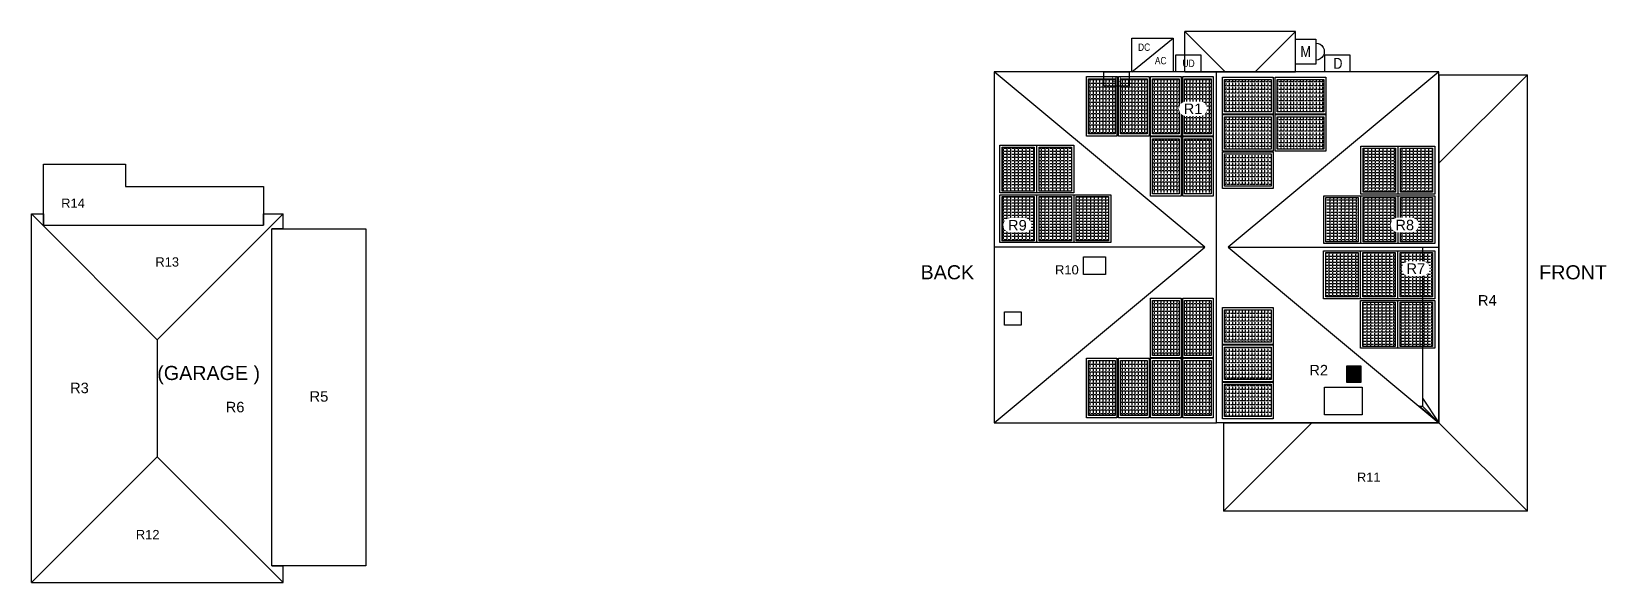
# Model space of a CAD drawing. Header units: feet. Extents: x -13431 to 10655, y 10829 to 29871.
# Drawn here: x 5093 to 6804, y 13087 to 13686 of the extents above; entities that cross this region are included whole.
import ezdxf
from ezdxf.enums import TextEntityAlignment as Align

# ---------------------------------------------------------------- set-up
doc = ezdxf.new("R2010")
doc.units = ezdxf.units.FT
doc.header["$MEASUREMENT"] = 0
doc.set_wipeout_variables(frame=1)
for name, color, linetype in [('E - MODULE', 7, 'Continuous'), ('MODULE FRAME', 9, 'Continuous'), ('MODULE HATCH', 7, 'Continuous'), ('N - ROOF NUMBERS', 7, 'Continuous'), ('R - ROOF LINES', 7, 'Continuous'), ('Z - TITLEBLOCK TXT', 7, 'Continuous')]:
    doc.layers.add(name, color=color, linetype=linetype)
doc.styles.add('PAPER SPACE TXT', font='technic_.ttf', dxfattribs={"height": 0.125})
doc.styles.add('TITLE BBLOCK TEXT', font='ARIALUNI.TTF')

msp = doc.modelspace()

# ---------------------------------------------------------------- texts
at = {"color": 1, "style": 'PAPER SPACE TXT'}
for s, height, p in [('DC', 7.986, (6301.82, 13668.47)), ('M', 11.88, (6477.26, 13663.69, 159.09)), ('AC', 7.986, (6319.84, 13653.88)), ('UD', 7.986, (6350.11, 13650.94, 164.81)), ('D', 11.88, (6512.3, 13650.91, 202.09))]:
    msp.add_text(s, height=height, dxfattribs=at).set_placement(p, align=Align.MIDDLE_CENTER)
msp.add_text('ep', height=7.986, rotation=359.99858, dxfattribs=at).set_placement((6271.84, 13635.1, -164.81), align=Align.MIDDLE_CENTER)
at = {"layer": 'Z - TITLEBLOCK TXT', "color": 7, "style": 'TITLE BBLOCK TEXT'}
for s, p in [('BACK', (6059.05, 13416.36)), ('FRONT', (6730.87, 13416.34)), ('(GARAGE )', (5230.08, 13306.98, 68.29))]:
    msp.add_text(s, height=15.299, rotation=359.98856, dxfattribs=at).set_placement(p)

# ---------------------------------------------------------------- blocks, each defined once
blk = doc.blocks.new('ROOF5_ID')
at = {"color": 3}
blk.add_wipeout([(-7.3, -6.7), (-5.7, -6.7), (-4.2, -6.7), (-2.6, -6.7), (-1, -6.7), (0.6, -6.7), (2.1, -6.7), (3.7, -6.7), (5.3, -6.7), (6.9, -6.7), (8.4, -6.6), (9.9, -6.3), (11.4, -5.6), (12.6, -4.6), (13.7, -3.5), (14.5, -2.1), (15, -0.6), (15.2, 0.9), (15, 2.5), (14.6, 4), (13.9, 5.4), (12.9, 6.6), (11.7, 7.6), (10.4, 8.4), (8.9, 8.9), (7.3, 9), (5.7, 9), (4.2, 9), (2.6, 9), (1, 9), (-0.6, 9), (-2.1, 9), (-3.7, 9), (-5.3, 9), (-6.9, 9), (-8.4, 8.9), (-9.9, 8.5), (-11.4, 7.9), (-12.6, 6.9), (-13.7, 5.8), (-14.5, 4.4), (-15, 2.9), (-15.2, 1.4), (-15, -0.2), (-14.6, -1.7), (-13.9, -3.1), (-12.9, -4.3), (-11.7, -5.3), (-10.4, -6.1), (-8.9, -6.6)], dxfattribs=at)
at = {"layer": 'Z - TITLEBLOCK TXT', "color": 7, "style": 'TITLE BBLOCK TEXT'}
blk.add_text('R5', height=11.4, rotation=359.9886, dxfattribs=at).set_placement((0, 1.1), align=Align.MIDDLE_CENTER)
blk = doc.blocks.new('ROOF6_ID')
at = {"color": 3}
blk.add_wipeout([(-7.3, -6.7), (-5.7, -6.7), (-4.2, -6.7), (-2.6, -6.7), (-1, -6.7), (0.6, -6.7), (2.1, -6.7), (3.7, -6.7), (5.3, -6.7), (6.9, -6.7), (8.4, -6.6), (9.9, -6.3), (11.4, -5.6), (12.6, -4.6), (13.7, -3.5), (14.5, -2.1), (15, -0.6), (15.2, 0.9), (15, 2.5), (14.6, 4), (13.9, 5.4), (12.9, 6.6), (11.7, 7.6), (10.4, 8.4), (8.9, 8.9), (7.3, 9), (5.7, 9), (4.2, 9), (2.6, 9), (1, 9), (-0.6, 9), (-2.1, 9), (-3.7, 9), (-5.3, 9), (-6.9, 9), (-8.4, 8.9), (-9.9, 8.5), (-11.4, 7.9), (-12.6, 6.9), (-13.7, 5.8), (-14.5, 4.4), (-15, 2.9), (-15.2, 1.4), (-15, -0.2), (-14.6, -1.7), (-13.9, -3.1), (-12.9, -4.3), (-11.7, -5.3), (-10.4, -6.1), (-8.9, -6.6)], dxfattribs=at)
at = {"layer": 'Z - TITLEBLOCK TXT', "color": 7, "style": 'TITLE BBLOCK TEXT'}
blk.add_text('R6', height=11.4, rotation=359.9886, dxfattribs=at).set_placement((0, 1.1), align=Align.MIDDLE_CENTER)
blk = doc.blocks.new('ROOF13_ID')
at = {"color": 3}
blk.add_wipeout([(7.3, 7.9), (8.9, 7.7), (10.4, 7.2), (11.7, 6.5), (12.9, 5.5), (13.9, 4.3), (14.6, 2.9), (15, 1.3), (15.2, -0.2), (15, -1.8), (14.5, -3.3), (13.7, -4.6), (12.6, -5.8), (11.4, -6.7), (9.9, -7.4), (8.4, -7.8), (6.9, -7.9), (5.3, -7.9), (3.7, -7.9), (2.1, -7.9), (0.6, -7.9), (-1, -7.9), (-2.6, -7.9), (-4.2, -7.9), (-5.7, -7.9), (-7.3, -7.9), (-8.9, -7.7), (-10.4, -7.2), (-11.7, -6.5), (-12.9, -5.5), (-13.9, -4.3), (-14.6, -2.9), (-15, -1.3), (-15.2, 0.2), (-15, 1.8), (-14.5, 3.3), (-13.7, 4.6), (-12.6, 5.8), (-11.4, 6.7), (-9.9, 7.4), (-8.4, 7.8), (-6.9, 7.9), (-5.3, 7.9), (-3.7, 7.9), (-2.1, 7.9), (-0.6, 7.9), (1, 7.9), (2.6, 7.9), (4.2, 7.9), (5.7, 7.9)], dxfattribs=at)
at = {"layer": 'Z - TITLEBLOCK TXT', "color": 7, "style": 'TITLE BBLOCK TEXT'}
blk.add_text('R13', height=10.03, rotation=359.9886, dxfattribs=at).set_placement((0.1, 0), align=Align.MIDDLE_CENTER)
blk = doc.blocks.new('ROOF3_ID')
at = {"color": 3}
blk.add_wipeout([(-7.3, -7.4), (-5.7, -7.4), (-4.2, -7.4), (-2.6, -7.4), (-1, -7.4), (0.6, -7.4), (2.1, -7.4), (3.7, -7.4), (5.3, -7.4), (6.9, -7.4), (8.4, -7.3), (9.9, -7), (11.4, -6.3), (12.6, -5.3), (13.7, -4.2), (14.5, -2.8), (15, -1.3), (15.2, 0.2), (15, 1.8), (14.6, 3.3), (13.9, 4.7), (12.9, 5.9), (11.7, 6.9), (10.4, 7.7), (8.9, 8.2), (7.3, 8.3), (5.7, 8.3), (4.2, 8.3), (2.6, 8.3), (1, 8.3), (-0.6, 8.3), (-2.1, 8.3), (-3.7, 8.3), (-5.3, 8.3), (-6.9, 8.3), (-8.4, 8.2), (-9.9, 7.9), (-11.4, 7.2), (-12.6, 6.2), (-13.7, 5.1), (-14.5, 3.7), (-15, 2.2), (-15.2, 0.7), (-15, -0.9), (-14.6, -2.4), (-13.9, -3.8), (-12.9, -5), (-11.7, -6), (-10.4, -6.8), (-8.9, -7.3)], dxfattribs=at)
at = {"layer": 'Z - TITLEBLOCK TXT', "color": 7, "style": 'TITLE BBLOCK TEXT'}
blk.add_text('R3', height=11.4, rotation=359.9886, dxfattribs=at).set_placement((0, 0.5), align=Align.MIDDLE_CENTER)
blk = doc.blocks.new('ROOF12_ID')
at = {"color": 3}
blk.add_wipeout([(7.5, 7.9), (9.1, 7.7), (10.6, 7.2), (12, 6.5), (13.2, 5.5), (14.1, 4.3), (14.9, 2.9), (15.3, 1.3), (15.4, -0.2), (15.2, -1.8), (14.7, -3.3), (13.9, -4.6), (12.8, -5.8), (11.6, -6.7), (10.2, -7.4), (8.7, -7.8), (7.1, -7.9), (5.5, -7.9), (3.9, -7.9), (2.4, -7.9), (0.8, -7.9), (-0.8, -7.9), (-2.3, -7.9), (-3.9, -7.9), (-5.5, -7.9), (-7.1, -7.9), (-8.6, -7.7), (-10.1, -7.2), (-11.5, -6.5), (-12.7, -5.5), (-13.7, -4.3), (-14.4, -2.9), (-14.8, -1.3), (-14.9, 0.2), (-14.7, 1.8), (-14.2, 3.3), (-13.4, 4.6), (-12.4, 5.8), (-11.1, 6.7), (-9.7, 7.4), (-8.2, 7.8), (-6.6, 7.9), (-5.1, 7.9), (-3.5, 7.9), (-1.9, 7.9), (-0.3, 7.9), (1.2, 7.9), (2.8, 7.9), (4.4, 7.9), (6, 7.9)], dxfattribs=at)
at = {"layer": 'Z - TITLEBLOCK TXT', "color": 7, "style": 'TITLE BBLOCK TEXT'}
blk.add_text('R12', height=10.03, rotation=359.9886, dxfattribs=at).set_placement((0.3, 0), align=Align.MIDDLE_CENTER)
blk = doc.blocks.new('ROOF14_ID')
at = {"color": 3}
blk.add_wipeout([(7.3, 7.9), (8.9, 7.7), (10.4, 7.2), (11.7, 6.5), (12.9, 5.5), (13.9, 4.3), (14.6, 2.9), (15, 1.3), (15.2, -0.2), (15, -1.8), (14.5, -3.3), (13.7, -4.6), (12.6, -5.8), (11.4, -6.7), (9.9, -7.4), (8.4, -7.8), (6.9, -7.9), (5.3, -7.9), (3.7, -7.9), (2.1, -7.9), (0.6, -7.9), (-1, -7.9), (-2.6, -7.9), (-4.2, -7.9), (-5.7, -7.9), (-7.3, -7.9), (-8.9, -7.7), (-10.4, -7.2), (-11.7, -6.5), (-12.9, -5.5), (-13.9, -4.3), (-14.6, -2.9), (-15, -1.3), (-15.2, 0.2), (-15, 1.8), (-14.5, 3.3), (-13.7, 4.6), (-12.6, 5.8), (-11.4, 6.7), (-9.9, 7.4), (-8.4, 7.8), (-6.9, 7.9), (-5.3, 7.9), (-3.7, 7.9), (-2.1, 7.9), (-0.6, 7.9), (1, 7.9), (2.6, 7.9), (4.2, 7.9), (5.7, 7.9)], dxfattribs=at)
at = {"layer": 'Z - TITLEBLOCK TXT', "color": 7, "style": 'TITLE BBLOCK TEXT'}
blk.add_text('R14', height=10.03, rotation=359.9886, dxfattribs=at).set_placement((0.1, 0), align=Align.MIDDLE_CENTER)
blk = doc.blocks.new('ROOF9_ID')
at = {"color": 3}
blk.add_wipeout([(-7.3, -8.1), (-5.7, -8.1), (-4.2, -8.1), (-2.6, -8.1), (-1, -8.1), (0.6, -8.1), (2.1, -8.1), (3.7, -8.1), (5.3, -8.1), (6.9, -8.1), (8.4, -8), (9.9, -7.6), (11.4, -7), (12.6, -6), (13.7, -4.9), (14.5, -3.5), (15, -2), (15.2, -0.5), (15, 1.1), (14.6, 2.6), (13.9, 4), (12.9, 5.2), (11.7, 6.3), (10.4, 7), (8.9, 7.5), (7.3, 7.6), (5.7, 7.6), (4.2, 7.6), (2.6, 7.6), (1, 7.6), (-0.6, 7.6), (-2.1, 7.6), (-3.7, 7.6), (-5.3, 7.6), (-6.9, 7.6), (-8.4, 7.5), (-9.9, 7.2), (-11.4, 6.5), (-12.6, 5.6), (-13.7, 4.4), (-14.5, 3), (-15, 1.5), (-15.2, 0), (-15, -1.6), (-14.6, -3.1), (-13.9, -4.5), (-12.9, -5.7), (-11.7, -6.7), (-10.4, -7.5), (-8.9, -7.9)], dxfattribs=at)
at = {"layer": 'Z - TITLEBLOCK TXT', "color": 7, "style": 'TITLE BBLOCK TEXT'}
blk.add_text('R9', height=11.4, rotation=359.9886, dxfattribs=at).set_placement((0, -0.2), align=Align.MIDDLE_CENTER)
blk = doc.blocks.new('ROOF11_ID')
at = {"color": 3}
blk.add_wipeout([(7.5, 8.1), (9.1, 7.9), (10.6, 7.4), (12, 6.7), (13.2, 5.7), (14.1, 4.4), (14.9, 3), (15.3, 1.5), (15.4, 0), (15.2, -1.6), (14.7, -3.1), (13.9, -4.4), (12.8, -5.6), (11.6, -6.5), (10.2, -7.2), (8.7, -7.6), (7.1, -7.7), (5.5, -7.7), (3.9, -7.7), (2.4, -7.7), (0.8, -7.7), (-0.8, -7.7), (-2.3, -7.7), (-3.9, -7.7), (-5.5, -7.7), (-7.1, -7.7), (-8.6, -7.5), (-10.1, -7.1), (-11.5, -6.3), (-12.7, -5.3), (-13.7, -4.1), (-14.4, -2.7), (-14.8, -1.2), (-14.9, 0.4), (-14.7, 2), (-14.2, 3.5), (-13.4, 4.8), (-12.4, 6), (-11.1, 6.9), (-9.7, 7.6), (-8.2, 8), (-6.6, 8.1), (-5.1, 8.1), (-3.5, 8.1), (-1.9, 8.1), (-0.3, 8.1), (1.2, 8.1), (2.8, 8.1), (4.4, 8.1), (6, 8.1)], dxfattribs=at)
at = {"layer": 'Z - TITLEBLOCK TXT', "color": 7, "style": 'TITLE BBLOCK TEXT'}
blk.add_text('R11', height=10.03, rotation=359.9886, dxfattribs=at).set_placement((0.3, 0.2), align=Align.MIDDLE_CENTER)
blk = doc.blocks.new('ROOF1_ID')
at = {"color": 3}
blk.add_wipeout([(-7.5, -8.1), (-5.9, -8.1), (-4.4, -8.1), (-2.8, -8.1), (-1.2, -8.1), (0.3, -8.1), (1.9, -8.1), (3.5, -8.1), (5.1, -8.1), (6.6, -8.1), (8.2, -8), (9.7, -7.6), (11.1, -7), (12.4, -6), (13.4, -4.9), (14.2, -3.5), (14.7, -2), (14.9, -0.5), (14.8, 1.1), (14.4, 2.6), (13.7, 4), (12.7, 5.2), (11.5, 6.3), (10.1, 7), (8.6, 7.5), (7.1, 7.6), (5.5, 7.6), (3.9, 7.6), (2.4, 7.6), (0.8, 7.6), (-0.8, 7.6), (-2.4, 7.6), (-3.9, 7.6), (-5.5, 7.6), (-7.1, 7.6), (-8.6, 7.5), (-10.2, 7.2), (-11.6, 6.5), (-12.8, 5.6), (-13.9, 4.4), (-14.7, 3), (-15.2, 1.5), (-15.4, 0), (-15.3, -1.6), (-14.8, -3.1), (-14.1, -4.5), (-13.2, -5.7), (-12, -6.7), (-10.6, -7.5), (-9.1, -7.9)], dxfattribs=at)
at = {"layer": 'Z - TITLEBLOCK TXT', "color": 7, "style": 'TITLE BBLOCK TEXT'}
blk.add_text('R1', height=11.4, rotation=359.9886, dxfattribs=at).set_placement((-0.2, -0.2), align=Align.MIDDLE_CENTER)
blk = doc.blocks.new('ROOF2_ID')
at = {"color": 3}
blk.add_wipeout([(-7.3, -7.8), (-5.7, -7.8), (-4.2, -7.8), (-2.6, -7.8), (-1, -7.8), (0.6, -7.8), (2.1, -7.8), (3.7, -7.8), (5.3, -7.8), (6.9, -7.8), (8.4, -7.7), (9.9, -7.3), (11.4, -6.6), (12.6, -5.7), (13.7, -4.5), (14.5, -3.2), (15, -1.7), (15.2, -0.1), (15, 1.5), (14.6, 3), (13.9, 4.4), (12.9, 5.6), (11.7, 6.6), (10.4, 7.4), (8.9, 7.8), (7.3, 8), (5.7, 8), (4.2, 8), (2.6, 8), (1, 8), (-0.6, 8), (-2.1, 8), (-3.7, 8), (-5.3, 8), (-6.9, 8), (-8.4, 7.9), (-9.9, 7.5), (-11.4, 6.8), (-12.6, 5.9), (-13.7, 4.7), (-14.5, 3.4), (-15, 1.9), (-15.2, 0.3), (-15, -1.2), (-14.6, -2.7), (-13.9, -4.1), (-12.9, -5.4), (-11.7, -6.4), (-10.4, -7.1), (-8.9, -7.6)], dxfattribs=at)
at = {"layer": 'Z - TITLEBLOCK TXT', "style": 'TITLE BBLOCK TEXT'}
blk.add_text('R2', height=11.4, rotation=359.9886, dxfattribs=at).set_placement((0, 0.1), align=Align.MIDDLE_CENTER)
blk = doc.blocks.new('ROOF8_ID')
at = {"color": 3}
blk.add_wipeout([(-7.8, -8.1), (-6.2, -8.1), (-4.7, -8.1), (-3.1, -8.1), (-1.5, -8.1), (0.1, -8.1), (1.6, -8.1), (3.2, -8.1), (4.8, -8.1), (6.3, -8.1), (7.9, -8), (9.4, -7.6), (10.8, -7), (12.1, -6), (13.1, -4.8), (13.9, -3.5), (14.4, -2), (14.6, -0.4), (14.5, 1.1), (14.1, 2.6), (13.4, 4), (12.4, 5.3), (11.2, 6.3), (9.8, 7), (8.3, 7.5), (6.8, 7.6), (5.2, 7.6), (3.6, 7.6), (2.1, 7.6), (0.5, 7.6), (-1.1, 7.6), (-2.6, 7.6), (-4.2, 7.6), (-5.8, 7.6), (-7.4, 7.6), (-8.9, 7.6), (-10.5, 7.2), (-11.9, 6.5), (-13.1, 5.6), (-14.2, 4.4), (-15, 3), (-15.5, 1.6), (-15.7, 0), (-15.6, -1.6), (-15.1, -3.1), (-14.4, -4.5), (-13.4, -5.7), (-12.2, -6.7), (-10.9, -7.5), (-9.4, -7.9)], dxfattribs=at)
at = {"layer": 'Z - TITLEBLOCK TXT', "color": 7, "style": 'TITLE BBLOCK TEXT'}
blk.add_text('R8', height=11.4, rotation=359.9886, dxfattribs=at).set_placement((-0.5, -0.2), align=Align.MIDDLE_CENTER)
blk = doc.blocks.new('ROOF7_ID')
at = {"color": 3}
blk.add_wipeout([(-7.3, -7.1), (-5.7, -7.1), (-4.2, -7.1), (-2.6, -7.1), (-1, -7.1), (0.6, -7.1), (2.1, -7.1), (3.7, -7.1), (5.3, -7.1), (6.9, -7.1), (8.4, -7), (9.9, -6.6), (11.4, -5.9), (12.6, -5), (13.7, -3.8), (14.5, -2.5), (15, -1), (15.2, 0.6), (15, 2.1), (14.6, 3.6), (13.9, 5), (12.9, 6.3), (11.7, 7.3), (10.4, 8), (8.9, 8.5), (7.3, 8.7), (5.7, 8.7), (4.2, 8.7), (2.6, 8.7), (1, 8.7), (-0.6, 8.7), (-2.1, 8.7), (-3.7, 8.7), (-5.3, 8.7), (-6.9, 8.7), (-8.4, 8.6), (-9.9, 8.2), (-11.4, 7.5), (-12.6, 6.6), (-13.7, 5.4), (-14.5, 4), (-15, 2.6), (-15.2, 1), (-15, -0.6), (-14.6, -2.1), (-13.9, -3.5), (-12.9, -4.7), (-11.7, -5.7), (-10.4, -6.5), (-8.9, -6.9)], dxfattribs=at)
at = {"layer": 'Z - TITLEBLOCK TXT', "color": 7, "style": 'TITLE BBLOCK TEXT'}
blk.add_text('R7', height=11.4, rotation=359.9886, dxfattribs=at).set_placement((0, 0.8), align=Align.MIDDLE_CENTER)
blk = doc.blocks.new('ROOF4_ID')
at = {"color": 3}
blk.add_wipeout([(-7.3, -7.1), (-5.7, -7.1), (-4.2, -7.1), (-2.6, -7.1), (-1, -7.1), (0.6, -7.1), (2.1, -7.1), (3.7, -7.1), (5.3, -7.1), (6.9, -7.1), (8.4, -7), (9.9, -6.6), (11.4, -5.9), (12.6, -5), (13.7, -3.8), (14.5, -2.5), (15, -1), (15.2, 0.6), (15, 2.1), (14.6, 3.6), (13.9, 5), (12.9, 6.3), (11.7, 7.3), (10.4, 8), (8.9, 8.5), (7.3, 8.7), (5.7, 8.7), (4.2, 8.7), (2.6, 8.7), (1, 8.7), (-0.6, 8.7), (-2.1, 8.7), (-3.7, 8.7), (-5.3, 8.7), (-6.9, 8.7), (-8.4, 8.6), (-9.9, 8.2), (-11.4, 7.5), (-12.6, 6.6), (-13.7, 5.4), (-14.5, 4.1), (-15, 2.6), (-15.2, 1), (-15, -0.6), (-14.6, -2.1), (-13.9, -3.5), (-12.9, -4.7), (-11.7, -5.7), (-10.4, -6.5), (-8.9, -6.9)], dxfattribs=at)
at = {"layer": 'Z - TITLEBLOCK TXT', "color": 7, "style": 'TITLE BBLOCK TEXT'}
blk.add_text('R4', height=11.4, rotation=359.9886, dxfattribs=at).set_placement((0, 0.8), align=Align.MIDDLE_CENTER)
blk = doc.blocks.new('ROOF10_ID')
at = {"color": 3}
blk.add_wipeout([(6.9, 7.7), (8.4, 7.5), (9.9, 7), (11.3, 6.3), (12.5, 5.3), (13.5, 4.1), (14.2, 2.7), (14.6, 1.1), (14.7, -0.4), (14.5, -2), (14, -3.5), (13.2, -4.8), (12.2, -6), (10.9, -6.9), (9.5, -7.6), (8, -8), (6.4, -8.1), (4.9, -8.1), (3.3, -8.1), (1.7, -8.1), (0.1, -8.1), (-1.4, -8.1), (-3, -8.1), (-4.6, -8.1), (-6.1, -8.1), (-7.7, -8.1), (-9.3, -7.9), (-10.8, -7.4), (-12.2, -6.7), (-13.4, -5.7), (-14.3, -4.4), (-15, -3.1), (-15.5, -1.5), (-15.6, 0), (-15.4, 1.6), (-14.9, 3.1), (-14.1, 4.4), (-13, 5.6), (-11.8, 6.5), (-10.4, 7.2), (-8.8, 7.6), (-7.3, 7.7), (-5.7, 7.7), (-4.1, 7.7), (-2.6, 7.7), (-1, 7.7), (0.6, 7.7), (2.2, 7.7), (3.7, 7.7), (5.3, 7.7)], dxfattribs=at)
at = {"layer": 'Z - TITLEBLOCK TXT', "color": 7, "style": 'TITLE BBLOCK TEXT'}
blk.add_text('R10', height=10.03, rotation=359.9886, dxfattribs=at).set_placement((-0.4, -0.2), align=Align.MIDDLE_CENTER)
blk = doc.blocks.new('genesis_module')
at = {"layer": 'MODULE HATCH'}
h = blk.add_hatch(dxfattribs=at)
h.set_pattern_fill('ANGLE', color=9, scale=15)
h.set_pattern_definition([(0, (1.7324, 8.3642), (0, 4.125), [3, -1.125]), (90, (1.7324, 8.3642), (-4.125, 3e-16), [3, -1.125])])
h.paths.add_polyline_path([(-17.5, 30), (-17.5, -29.9), (17.6, -29.9), (17.6, 30)])
at = {"color": 4}
blk.add_lwpolyline([(-20, 32.5), (20, 32.5), (20, -32.5), (-20, -32.5)], close=True, dxfattribs=at)
at = {"layer": 'MODULE FRAME', "color": 7, "linetype": 'Continuous', "flags": 128}
blk.add_lwpolyline([(20, -32.5), (-20, -32.5), (-20, 32.5), (20, 32.5)], close=True, dxfattribs=at)
at = {"layer": 'MODULE FRAME', "color": 8, "linetype": 'Continuous', "flags": 128}
blk.add_lwpolyline([(17.6, -29.9), (-17.5, -29.9), (-17.5, 30), (17.6, 30)], close=True, dxfattribs=at)
blk = doc.blocks.new('Roof9')
at = {"layer": 'E - MODULE', "color": 3, "extrusion": (-0.587747, 0.120647, 0.799999)}
for p in [(127.9, 488.5, 743.9), (168.2, 421.1, 743.9), (168.2, 488.5, 743.9), (208.6, 421.1, 743.9), (208.6, 488.5, 743.9)]:
    blk.add_blockref('genesis_module', p, dxfattribs=at)
blk = doc.blocks.new('Roof2')
at = {"layer": 'E - MODULE', "color": 3, "extrusion": (0.106585, 0.519241, 0.847956)}
for p in [(189.1, 374.1, 783.2), (148.7, 374.1, 783.2), (189.1, 441.4, 783.2), (148.7, 441.4, 783.2), (108.3, 441.4, 783.2), (-61.1, 441.4, 783.2), (-101.5, 441.4, 783.2), (-141.9, 441.4, 783.2)]:
    blk.add_blockref('genesis_module', p, dxfattribs=at)
blk = doc.blocks.new('Roof8')
at = {"layer": 'E - MODULE', "color": 3, "extrusion": (-0.587747, 0.120647, 0.799999)}
for p in [(-224, 422.5, 743.9), (-224, 489.8, 743.9), (-183.6, 422.5, 743.9), (-183.6, 489.8, 743.9), (-143.2, 489.8, 743.9)]:
    blk.add_blockref('genesis_module', p, dxfattribs=at)
blk = doc.blocks.new('Roof7')
at = {"layer": 'E - MODULE', "color": 3, "extrusion": (0.587747, -0.120647, 0.799999)}
for p in [(223.7, 529.1, 714.4), (223.7, 461.7, 714.4), (183.3, 529.1, 714.4), (183.3, 461.7, 714.4), (142.9, 529.1, 714.4)]:
    blk.add_blockref('genesis_module', p, dxfattribs=at)
blk = doc.blocks.new('A$C6EF85B4C')
h = blk.add_hatch()
h.set_pattern_fill('ANGLE', color=9, scale=15)
h.set_pattern_definition([(0, (0, 0), (0, 4.125), [3, -1.125]), (90, (0, 0), (-4.125, 3e-16), [3, -1.125])])
h.paths.add_polyline_path([(-19.2, 21.6), (-19.2, -38.3), (14.8, -38.3), (14.8, 21.6)])
at = {"layer": 'MODULE FRAME', "color": 7, "linetype": 'Continuous', "flags": 128}
blk.add_lwpolyline([(17.3, -40.8), (-21.7, -40.8), (-21.7, 24.1), (17.3, 24.1)], close=True, dxfattribs=at)
at = {"layer": 'MODULE FRAME', "color": 8, "linetype": 'Continuous', "flags": 128}
blk.add_lwpolyline([(14.8, -38.3), (-19.2, -38.3), (-19.2, 21.6), (14.8, 21.6)], close=True, dxfattribs=at)
blk = doc.blocks.new('Roof1')
at = {"layer": 'MODULE HATCH', "linetype": 'Continuous', "extrusion": (-0.529999, -7.24224e-08, 0.847998), "rotation": 269.9999933608017}
for p in [(-13595.9, 5408.5, -3146.3), (-13595.9, 5449.6, -3146.3), (-13595.9, 5490.6, -3146.3), (-13595.9, 5531.7, -3146.3), (-13530.7, 5490.6, -3146.3), (-13530.7, 5531.7, -3146.3), (-13355.1, 5490.6, -3146.3), (-13355.1, 5531.7, -3146.3), (-13289.9, 5408.5, -3146.3), (-13289.9, 5449.6, -3146.3), (-13289.9, 5490.6, -3146.3), (-13289.9, 5531.7, -3146.3)]:
    blk.add_blockref('A$C6EF85B4C', p, dxfattribs=at)

# ---------------------------------------------------------------- hatches: boundary and pattern name
h = msp.add_hatch(color=3)
h.dxf.hatch_style = 1
h.paths.add_polyline_path([(6235.91, 13421.5), (6235.91, 13440.7), (6259.91, 13440.7), (6259.91, 13421.5)], flags=17)
edge = h.paths.add_edge_path(flags=17)
edge.add_line((6235.91, 13440.7), (6259.91, 13440.7))
edge.add_line((6235.91, 13421.5), (6235.91, 13440.7))
edge.add_line((6259.91, 13421.5), (6235.91, 13421.5))
h = msp.add_hatch(color=3)
h.dxf.hatch_style = 1
h.paths.add_polyline_path([(6168.23, 13366.7), (6150.23, 13366.7), (6150.23, 13381.1), (6168.23, 13381.1)], flags=17)
edge = h.paths.add_edge_path(flags=17)
edge.add_line((6150.23, 13381.1), (6168.23, 13381.1))
edge.add_line((6168.23, 13381.1), (6168.23, 13366.7))
edge.add_line((6168.23, 13366.7), (6150.23, 13366.7))
h = msp.add_hatch(color=3)
h.dxf.hatch_style = 1
h.paths.add_polyline_path([(6537.16, 13322.25), (6537.16, 13304.25), (6521.89, 13304.25), (6521.89, 13322.25)])
edge = h.paths.add_edge_path(flags=17)
edge.add_line((6521.89, 13322.25), (6537.16, 13322.25))
edge.add_line((6521.89, 13322.25), (6537.16, 13322.25))
h = msp.add_hatch(color=3)
h.dxf.hatch_style = 1
h.paths.add_polyline_path([(6497.75, 13299.03), (6538.46, 13299.03), (6538.46, 13269.03), (6497.75, 13269.03)], flags=17)
edge = h.paths.add_edge_path(flags=17)
edge.add_line((6497.75, 13269.03), (6497.75, 13299.03))
edge.add_line((6538.46, 13269.03), (6497.75, 13269.03))
edge.add_line((6497.75, 13299.03), (6538.46, 13299.03))

# ---------------------------------------------------------------- linework, layer by layer
at = {"color": 1, "flags": 128}
msp.add_lwpolyline([(6288.34, 13641.87), (6288.34, 13678.45), (6333.25, 13678.45), (6333.25, 13641.86), (6288.34, 13641.87), (6333.25, 13678.45)], dxfattribs=at)
at = {"color": 1, "elevation": 159.09, "flags": 128}
msp.add_lwpolyline([(6488.34, 13654.51), (6488.34, 13650.09), (6466.18, 13650.09), (6466.18, 13677.3), (6488.34, 13677.3), (6488.34, 13672.87, -1.0000863), (6488.34, 13654.51), (6488.34, 13654.51), (6488.34, 13650.09), (6466.18, 13650.09), (6466.18, 13677.3), (6488.34, 13677.3), (6488.34, 13654.51)], format="xyb", dxfattribs=at)
at = {"color": 1}
for points, elevation in [([(6336.14, 13660.13), (6363.35, 13660.13), (6363.35, 13641.86), (6336.14, 13641.87)], 164.81), ([(6498.16, 13660.13), (6525.37, 13660.13), (6525.37, 13641.86), (6498.16, 13641.87)], 202.09), ([(6258.24, 13641.87), (6285.45, 13641.87), (6285.45, 13626.32), (6258.24, 13626.32)], -164.81)]:
    msp.add_lwpolyline(points, close=True, dxfattribs=dict(at, elevation=elevation))
at = {"layer": 'R - ROOF LINES', "color": 3}
for p, q in [((6346.18, 13641.86, 159.09), (6346.18, 13685.52, 159.09)), ((6346.18, 13685.52, 159.09), (6389.83, 13641.86, 173.64)), ((6466.18, 13685.52, 159.09), (6346.18, 13685.52, 159.09)), ((6466.18, 13685.52, 159.09), (6422.52, 13641.86, 173.64)), ((6466.18, 13641.86, 159.09), (6466.18, 13685.52, 159.09)), ((6367.78, 13451.24, 269.6), (6139.04, 13641.86, 126.63)), ((6139.04, 13641.86, 126.63), (6139.04, 13451.24, 269.6)), ((6380.52, 13641.86, 277.56), (6139.04, 13641.86, 126.63)), ((6346.18, 13641.86, 159.09), (6380.52, 13641.86, 170.54)), ((6380.52, 13641.86, 170.54), (6389.83, 13641.86, 173.64)), ((6622.01, 13641.86, 126.63), (6380.52, 13641.86, 277.56)), ((6380.52, 13260.62, 277.56), (6380.52, 13641.86, 277.56)), ((6389.83, 13641.86, 173.64), (6422.52, 13641.86, 173.64)), ((6622.01, 13641.86, 126.63), (6393.26, 13451.24, 269.6)), ((6422.52, 13641.86, 173.64), (6466.18, 13641.86, 159.09)), ((6622.01, 13451.24, 269.6), (6622.01, 13641.86, 126.63)), ((6718.01, 13638.62, 10.63), (6622.01, 13542.62, 42.63)), ((6622.01, 13638.62, 10.63), (6718.01, 13638.62, 10.63)), ((6622.01, 13638.62, 10.63), (6622.01, 13542.62, 42.63)), ((6718.01, 13164.62, 10.63), (6718.01, 13638.62, 10.63)), ((5106.52, 13475.32, 6), (5106.52, 13541.32, -5)), ((5106.52, 13541.32, -5), (5195.49, 13541.32, -5)), ((5195.49, 13541.32, -5), (5195.49, 13517.32, -1)), ((6622.01, 13542.62, 42.63), (6622.01, 13451.24, 42.63)), ((5195.49, 13517.32, -1), (5345.49, 13517.32, -1)), ((5345.49, 13517.32, -1), (5345.49, 13475.32, 6)), ((5093.49, 13487.32), (5230.08, 13350.73, 68.29)), ((5093.49, 13487.32), (5106.52, 13487.32)), ((5093.49, 13087.03), (5093.49, 13487.32)), ((5106.52, 13487.32), (5106.52, 13475.32, 6)), ((5366.66, 13487.32), (5230.08, 13350.73, 68.29)), ((5345.49, 13475.32, 6), (5345.49, 13487.32)), ((5345.49, 13487.32), (5366.66, 13487.32)), ((5366.66, 13471.03), (5366.66, 13487.32)), ((5106.52, 13475.32, 6), (5345.49, 13475.32, 6)), ((5354.66, 13471.03, 6), (5456.66, 13471.03, -11)), ((5354.66, 13105.03, 6), (5354.66, 13471.03, 6)), ((5366.66, 13471.03), (5354.66, 13471.03, 6)), ((5456.66, 13471.03, -11), (5456.66, 13105.03, -11)), ((6367.78, 13451.24, 269.6), (6139.04, 13451.24, 269.6)), ((6139.04, 13451.24, 269.6), (6139.04, 13260.62, 126.63)), ((6139.04, 13260.62, 126.63), (6367.78, 13451.24, 269.6)), ((6393.26, 13451.24, 269.6), (6622.01, 13260.62, 126.63)), ((6393.26, 13451.24, 269.6), (6622.01, 13451.24, 269.6)), ((6604.01, 13451.24, 48.63), (6604.01, 13278.62, 48.63)), ((6604.18, 13451.24, 48.57), (6604.01, 13451.24, 48.63)), ((6604.18, 13451.24, 48.57), (6604.18, 13287.19, 48.57)), ((6622.01, 13260.62, 126.63), (6622.01, 13451.24, 269.6)), ((6622.01, 13451.24, 42.63), (6622.01, 13260.62, 42.63)), ((6235.91, 13440.7, 266.49), (6259.91, 13440.7, 266.49)), ((6235.91, 13440.7, 261.69), (6235.91, 13440.7, 266.49)), ((6235.91, 13440.7, 261.69), (6259.91, 13440.7, 261.69)), ((6235.91, 13421.5, 247.29), (6235.91, 13440.7, 261.69)), ((6235.91, 13421.5, 266.49), (6235.91, 13440.7, 266.49)), ((6259.91, 13440.7, 261.69), (6259.91, 13440.7, 266.49)), ((6259.91, 13440.7, 261.69), (6259.91, 13421.5, 247.29)), ((6259.91, 13440.7, 266.49), (6259.91, 13421.5, 266.49)), ((6235.91, 13421.5, 247.29), (6235.91, 13421.5, 266.49)), ((6259.91, 13421.5, 266.49), (6235.91, 13421.5, 266.49)), ((6259.91, 13421.5, 247.29), (6235.91, 13421.5, 247.29)), ((6259.91, 13421.5, 247.29), (6259.91, 13421.5, 266.49)), ((6150.23, 13366.7, 223.59), (6150.23, 13381.1, 223.59)), ((6150.23, 13381.1, 223.59), (6168.23, 13381.1, 223.59)), ((6150.23, 13381.1, 216.99), (6168.23, 13381.1, 216.99)), ((6150.23, 13381.1, 216.99), (6150.23, 13381.1, 223.59)), ((6150.23, 13366.7, 206.19), (6150.23, 13381.1, 216.99)), ((6168.23, 13381.1, 216.99), (6168.23, 13381.1, 223.59)), ((6168.23, 13381.1, 223.59), (6168.23, 13366.7, 223.59)), ((6168.23, 13381.1, 216.99), (6168.23, 13366.7, 206.19)), ((6150.23, 13366.7, 206.19), (6150.23, 13366.7, 223.59)), ((6168.23, 13366.7, 223.59), (6150.23, 13366.7, 223.59)), ((6168.23, 13366.7, 206.19), (6150.23, 13366.7, 206.19)), ((6168.23, 13366.7, 206.19), (6168.23, 13366.7, 223.59)), ((5230.08, 13350.73, 68.29), (5230.08, 13223.62, 68.29)), ((6521.89, 13322.25, 196.43), (6537.16, 13322.25, 196.43)), ((6521.89, 13304.25, 189.2), (6521.89, 13322.25, 189.2)), ((6521.89, 13304.25, 196.43), (6521.89, 13322.25, 196.43)), ((6521.89, 13322.25, 189.2), (6521.89, 13322.25, 196.43)), ((6521.89, 13322.25, 189.2), (6537.16, 13322.25, 179.66)), ((6537.16, 13322.25, 179.66), (6537.16, 13304.25, 179.66)), ((6537.16, 13322.25, 179.66), (6537.16, 13322.25, 196.43)), ((6537.16, 13322.25, 196.43), (6537.16, 13304.25, 196.43)), ((6497.75, 13299.03, 277.57), (6538.46, 13299.03, 277.57)), ((6497.75, 13269.03, 204.29), (6497.75, 13299.03, 204.29)), ((6497.75, 13269.03, 277.57), (6497.75, 13299.03, 277.57)), ((6497.75, 13299.03, 204.29), (6497.75, 13299.03, 277.57)), ((6497.75, 13299.03, 204.29), (6538.46, 13299.03, 178.85)), ((6521.89, 13304.25, 189.2), (6521.89, 13304.25, 196.43)), ((6537.16, 13304.25, 196.43), (6521.89, 13304.25, 196.43)), ((6537.16, 13304.25, 179.66), (6521.89, 13304.25, 189.2)), ((6537.16, 13304.25, 179.66), (6537.16, 13304.25, 196.43)), ((6538.46, 13299.03, 277.57), (6538.46, 13269.03, 277.57)), ((6538.46, 13299.03, 178.85), (6538.46, 13299.03, 277.57)), ((6538.46, 13299.03, 178.85), (6538.46, 13269.03, 178.85)), ((6622.01, 13260.62, 42.63), (6600.41, 13278.62, 48.63)), ((6600.41, 13278.62, 48.63), (6604.01, 13278.62, 48.63)), ((6604.01, 13278.62, 48.63), (6622.01, 13260.62, 42.63)), ((6604.18, 13287.19, 48.57), (6622.01, 13260.62, 42.63)), ((6139.04, 13260.62, 126.63), (6380.52, 13260.62, 277.56)), ((6622.01, 13260.62, 126.63), (6380.52, 13260.62, 277.56)), ((6388.01, 13164.62, 10.63), (6484.01, 13260.62, 42.63)), ((6388.01, 13260.62, 10.63), (6484.01, 13260.62, 42.63)), ((6388.01, 13260.62, 10.63), (6388.01, 13164.62, 10.63)), ((6484.01, 13260.62, 42.63), (6622.01, 13260.62, 42.63)), ((6538.46, 13269.03, 277.57), (6497.75, 13269.03, 277.57)), ((6497.75, 13269.03, 204.29), (6497.75, 13269.03, 277.57)), ((6538.46, 13269.03, 178.85), (6497.75, 13269.03, 204.29)), ((6538.46, 13269.03, 178.85), (6538.46, 13269.03, 277.57)), ((6622.01, 13260.62, 42.63), (6718.01, 13164.62, 10.63)), ((5230.08, 13223.62, 68.29), (5093.49, 13087.03)), ((5366.66, 13087.03), (5230.08, 13223.62, 68.29)), ((6718.01, 13164.62, 10.63), (6388.01, 13164.62, 10.63)), ((5456.66, 13105.03, -11), (5354.66, 13105.03, 6)), ((5354.66, 13105.03, 6), (5366.66, 13105.03)), ((5366.66, 13087.03), (5366.66, 13105.03)), ((5093.49, 13087.03), (5366.66, 13087.03))]:
    msp.add_line(p, q, dxfattribs=at)

# ---------------------------------------------------------------- block references
at = {"layer": 'E - MODULE', "color": 3, "rotation": 281.6}
for name in ['Roof2', 'Roof9', 'Roof8', 'Roof7']:
    msp.add_blockref(name, (6373.68, 13426.67, -641.81), dxfattribs=at)
at = {"layer": 'E - MODULE', "color": 3}
msp.add_blockref('Roof1', (0, 0), dxfattribs=at)
at = {"layer": 'N - ROOF NUMBERS', "color": 3}
for name, p in [('ROOF4_ID', (6674.54, 13392.7, 745.73)), ('ROOF3_ID', (5145.57, 13297.87, 745.73)), ('ROOF5_ID', (5405.66, 13288.03, 745.73)), ('ROOF6_ID', (5314.58, 13276.49, 745.73)), ('ROOF11_ID', (6545.5, 13201.22, 745.73))]:
    msp.add_blockref(name, p, dxfattribs=at)

msp.set_redraw_order([(e.dxf.handle, doc.entitydb.next_handle()) for e in msp.query("TEXT MTEXT ATTDEF DIMENSION ARC_DIMENSION")])  # texts and dimensions are drawn at this point

# ---------------------------------------------------------------- next in the draw order: block references
at = {"layer": 'N - ROOF NUMBERS', "color": 3}
for name, p in [('ROOF1_ID', (6355.15, 13601.81, 261.7)), ('ROOF14_ID', (5138.49, 13499.03, 2.05)), ('ROOF9_ID', (6164.18, 13475.3, 394.85)), ('ROOF8_ID', (6585.35, 13475.55, 428.63)), ('ROOF13_ID', (5240.77, 13435.24, 745.73)), ('ROOF10_ID', (6218.39, 13426.88, 251.32)), ('ROOF7_ID', (6596.86, 13427.18, 394.85)), ('ROOF2_ID', (6491.41, 13317.58, 208.25)), ('ROOF12_ID', (5219.38, 13139.11, 745.73))]:
    msp.add_blockref(name, p, dxfattribs=at)

doc.saveas('drawing.dxf')
